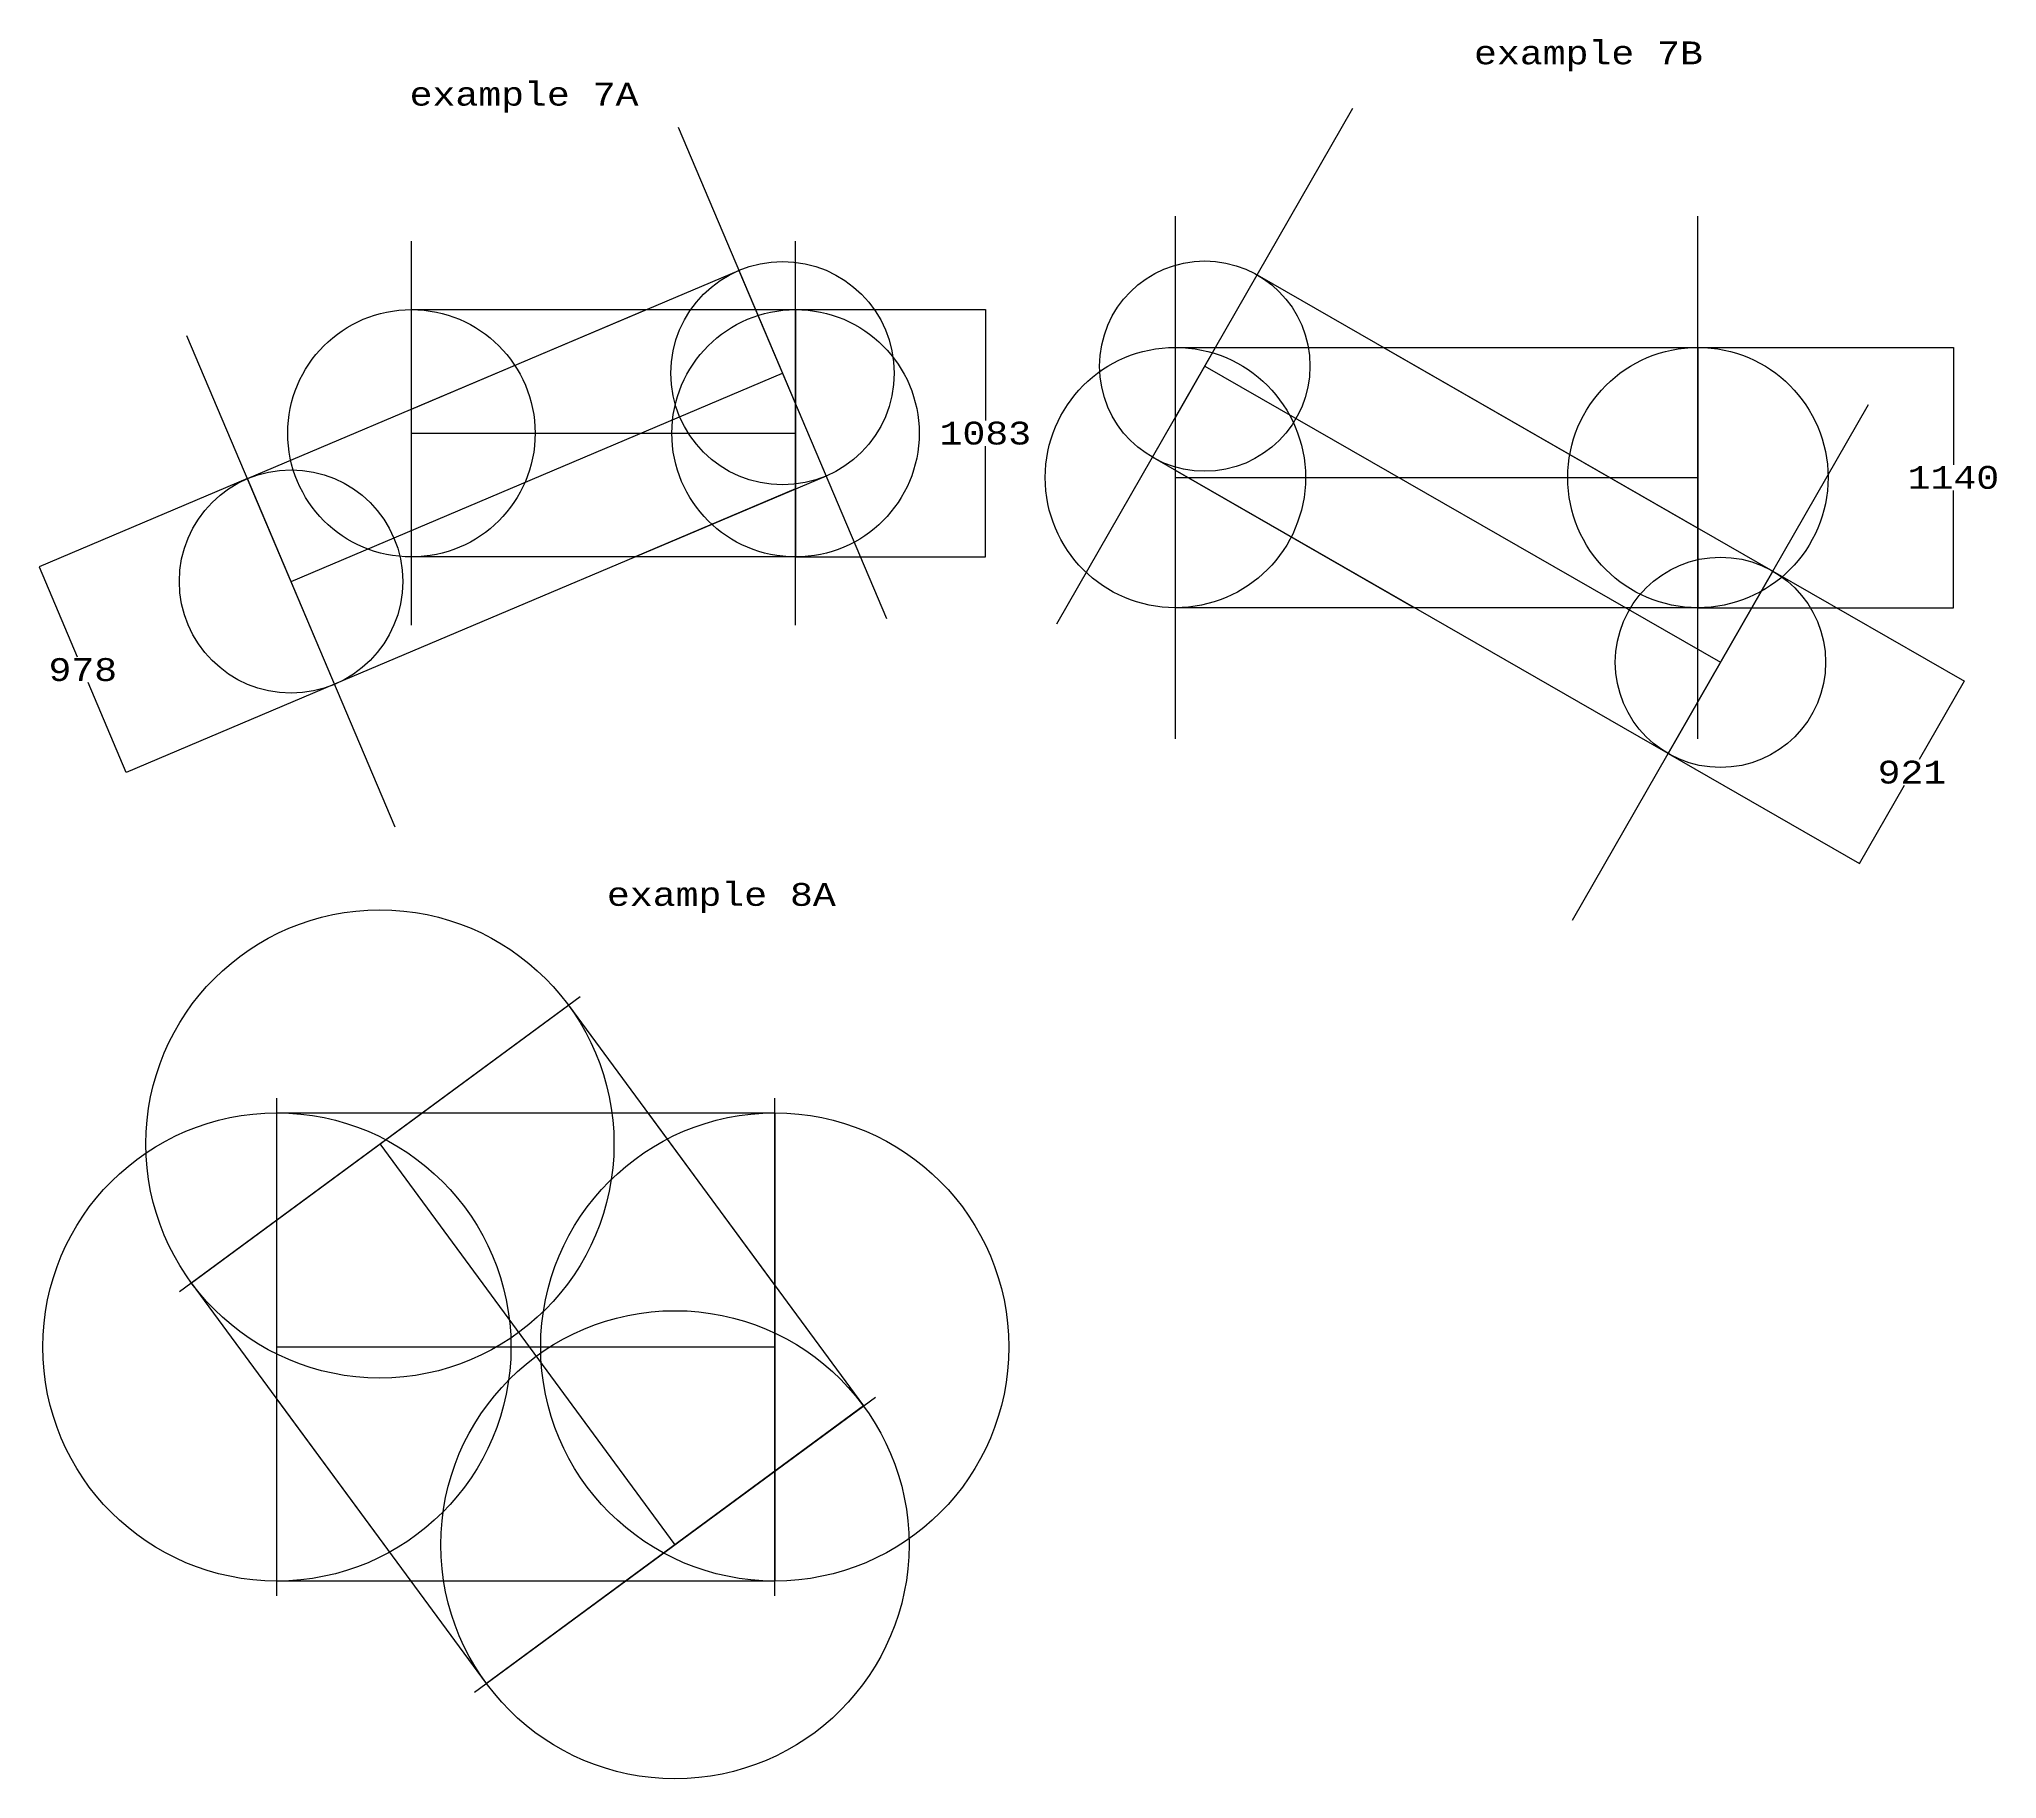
# Model space of a CAD drawing. Header units: centimetres. Extents: x -14200 to 24920, y -12667 to 8144.
# Drawn here: x 11903 to 20475, y -7108 to 510 of the extents above; entities that cross this region are included whole.
import ezdxf

# ---------------------------------------------------------------- set-up
doc = ezdxf.new("R2010")
doc.units = ezdxf.units.CM
doc.header["$MEASUREMENT"] = 0
for name, color, linetype in [('intersection', 1, 'Continuous'), ('Rectangle', 5, 'Continuous'), ('text', 7, 'Continuous')]:
    doc.layers.add(name, color=color, linetype=linetype)
doc.styles.get("Standard").update_dxf_attribs({"font": 'COUR.TTF', "height": 100})
doc.dimstyles.get("Standard").update_dxf_attribs({"dimtxt": 0.18, "dimasz": 0.18, "dimexe": 0.18, "dimexo": 0.0625, "dimgap": 0.09, "dimtad": 0, "dimtih": 1, "dimtoh": 1, "dimdec": 0, "dimzin": 0, "dimdsep": 46, "dimtxsty": 'Standard', "dimcen": 0.09, "dimadec": 0, "dimazin": 0, "dimtfac": 1, "dimtdec": 0, "dimtofl": 0, "dimtmove": 0, "dimatfit": 3, "dimfxl": 0, "dimtolj": 1, "dimtzin": 0, "dimarcsym": 0})

# ---------------------------------------------------------------- blocks, each defined once
blk = doc.blocks.new('*D116')
at = {"color": 0, "lineweight": -2}
for p, q in [((12815.1, -1414.8), (11902.9, -1801.4)), ((11903.1, -1801.5), (12070, -2195.3)), ((12284.6, -2701.6), (12117.7, -2307.8)), ((13196.7, -2315.3), (12284.5, -2701.9))]:
    blk.add_line(p, q, dxfattribs=at)
at = {"color": 0}
for points in [[(11903.2, -1801.5), (11903.1, -1801.5), (11903.1, -1801.3)], [(12284.7, -2701.6), (12284.6, -2701.6), (12284.7, -2701.8)]]:
    blk.add_solid(points, dxfattribs=at)
at = {"color": 0, "insert": (12093.9, -2251.5), "char_height": 100, "attachment_point": 5}
blk.add_mtext('\\A1;978', dxfattribs=at)
blk = doc.blocks.new('*D117')
at = {"color": 0, "lineweight": -2}
for p, q in [((15215.1, -674.5), (16046.2, -674.5)), ((16046, -674.7), (16046, -1159.7)), ((16046, -1757.3), (16046, -1272.3)), ((15215.1, -1757.5), (16046.2, -1757.5))]:
    blk.add_line(p, q, dxfattribs=at)
at = {"color": 0}
for points in [[(16046, -674.7), (16046, -674.7), (16046, -674.5)], [(16046, -1757.3), (16046, -1757.3), (16046, -1757.5)]]:
    blk.add_solid(points, dxfattribs=at)
at = {"color": 0, "insert": (16046, -1216), "char_height": 100, "attachment_point": 5}
blk.add_mtext('\\A1;1083', dxfattribs=at)
blk = doc.blocks.new('*D118')
at = {"color": 0, "lineweight": -2}
for p, q in [((19166.1, -840), (20285.2, -840)), ((20285, -840.2), (20285, -1353.7)), ((20285, -1979.8), (20285, -1466.3)), ((19166.1, -1980), (20285.2, -1980))]:
    blk.add_line(p, q, dxfattribs=at)
at = {"color": 0}
for points in [[(20285, -840.2), (20285, -840.2), (20285, -840)], [(20285, -1979.8), (20285, -1979.8), (20285, -1980)]]:
    blk.add_solid(points, dxfattribs=at)
at = {"color": 0, "insert": (20285, -1410), "char_height": 100, "attachment_point": 5}
blk.add_mtext('\\A1;1140', dxfattribs=at)
blk = doc.blocks.new('*D119')
at = {"color": 0, "lineweight": -2}
for p, q in [((19494.4, -1819.7), (20332.8, -2301.3)), ((20332.6, -2301.4), (20135.6, -2644.2)), ((19035.7, -2618.3), (19874.1, -3099.9)), ((19874, -3099.7), (20071, -2756.8))]:
    blk.add_line(p, q, dxfattribs=at)
at = {"color": 0}
for points in [[(20332.6, -2301.3), (20332.6, -2301.4), (20332.7, -2301.2)], [(19874, -3099.7), (19874, -3099.7), (19873.9, -3099.8)]]:
    blk.add_solid(points, dxfattribs=at)
at = {"color": 0, "insert": (20103.3, -2700.5), "char_height": 100, "attachment_point": 5}
blk.add_mtext('\\A1;921', dxfattribs=at)

msp = doc.modelspace()

# ---------------------------------------------------------------- linework, layer by layer
for p, q in [((16358.5, -2051), (17655.5, 207)), ((15614, -2029), (14702, 123)), ((16878, -2554), (16878, -266)), ((19166, -2554), (19166, -266)), ((13533, -2057), (13533, -375)), ((15215, -2057), (15215, -375)), ((13462, -2941), (12550, -789)), ((17007, -922), (19265, -2219)), ((13006, -1865), (15158, -953)), ((18616.5, -3348), (19913.5, -1090)), ((13533, -1216), (15215, -1216)), ((16878, -1410), (19166, -1410)), ((12517.5, -4974), (14272.5, -3682)), ((12944, -6307), (12944, -4127)), ((15124, -6307), (15124, -4127)), ((13395, -4328), (14687, -6083)), ((12944, -5217), (15124, -5217)), ((13809.5, -6729), (15564.5, -5437))]:
    msp.add_line(p, q)
for centre, radius in [((15158, -953), 489), ((17007, -922), 460.5), ((13533, -1216), 541.5), ((15215, -1216), 541.5), ((16878, -1410), 570), ((19166, -1410), 570), ((13006, -1865), 489), ((19265, -2219), 460.5), ((13395, -4328), 1025), ((12944, -5217), 1025), ((15124, -5217), 1025), ((14687, -6083), 1025)]:
    msp.add_circle(centre, radius)
at = {"layer": 'intersection'}
for points in [[(13533, -1110.6), (14562, -674.5), (15040, -674.5), (15215, -1087.5), (15215, -1459.9), (14512.9, -1757.5), (13533, -1757.5), (13533, -1110.6)], [(16878, -1379), (16878, -1146.6), (17054.1, -840), (17788.8, -840), (19166.1, -1631.1), (19166.1, -1980), (17924.4, -1980), (16878, -1379)], [(13579.7, -4192), (14567.7, -4192), (15124, -4947.7), (15124, -5761.3), (14471, -6242), (13531.3, -6242), (12944, -5444.3), (12944, -4660), (13579.7, -4192)]]:
    msp.add_lwpolyline(points, dxfattribs=at)
at = {"layer": 'Rectangle'}
for points in [[(12815.1, -1414.8), (14967.2, -502.8), (15348.8, -1403.2), (13196.8, -2315.2), (12815.2, -1414.8)], [(17236.4, -522.7), (19494.4, -1819.7), (19035.7, -2618.3), (16777.6, -1321.3), (17236.4, -522.7)], [(13533, -674.5), (15215, -674.5), (15215, -1757.5), (13533, -1757.5), (13533, -674.5)], [(16878, -840), (19166.1, -840), (19166.1, -1980), (16878, -1980), (16878, -840)], [(14220.4, -3720.3), (15512.4, -5475.3), (13861.6, -6690.7), (12569.6, -4935.7), (14220.4, -3720.3)], [(12944, -4192), (15124, -4192), (15124, -6242), (12944, -6242), (12944, -4192)]]:
    msp.add_lwpolyline(points, dxfattribs=at)

# ---------------------------------------------------------------- texts
at = {"layer": 'text'}
for s, p in [('example 7B', (18186, 399.7)), ('example 7A', (13525, 218.7)), ('example 8A', (14389, -3285.3))]:
    msp.add_text(s, height=100, dxfattribs=at).set_placement(p)

# ---------------------------------------------------------------- dimensions: what is measured, and where the dimension line sits
for p1, p2, distance, picture, middle in [((15215, -674.5), (15215, -1757.5), 831, '*D117', (16046, -1216)), ((19166, -1980), (19166, -840), -1119, '*D118', (20285, -1410)), ((12815.2, -1414.8), (13196.8, -2315.2), -990.6, '*D116', (12093.9, -2251.5)), ((19494.4, -1819.7), (19035.6, -2618.3), 966.8, '*D119', (20103.3, -2700.5))]:
    dim = msp.add_aligned_dim(p1=p1, p2=p2, distance=distance, dimstyle='Standard')
    dim.commit()
    dim.dimension.update_dxf_attribs({"geometry": picture, "text_midpoint": middle})

doc.saveas('drawing.dxf')
